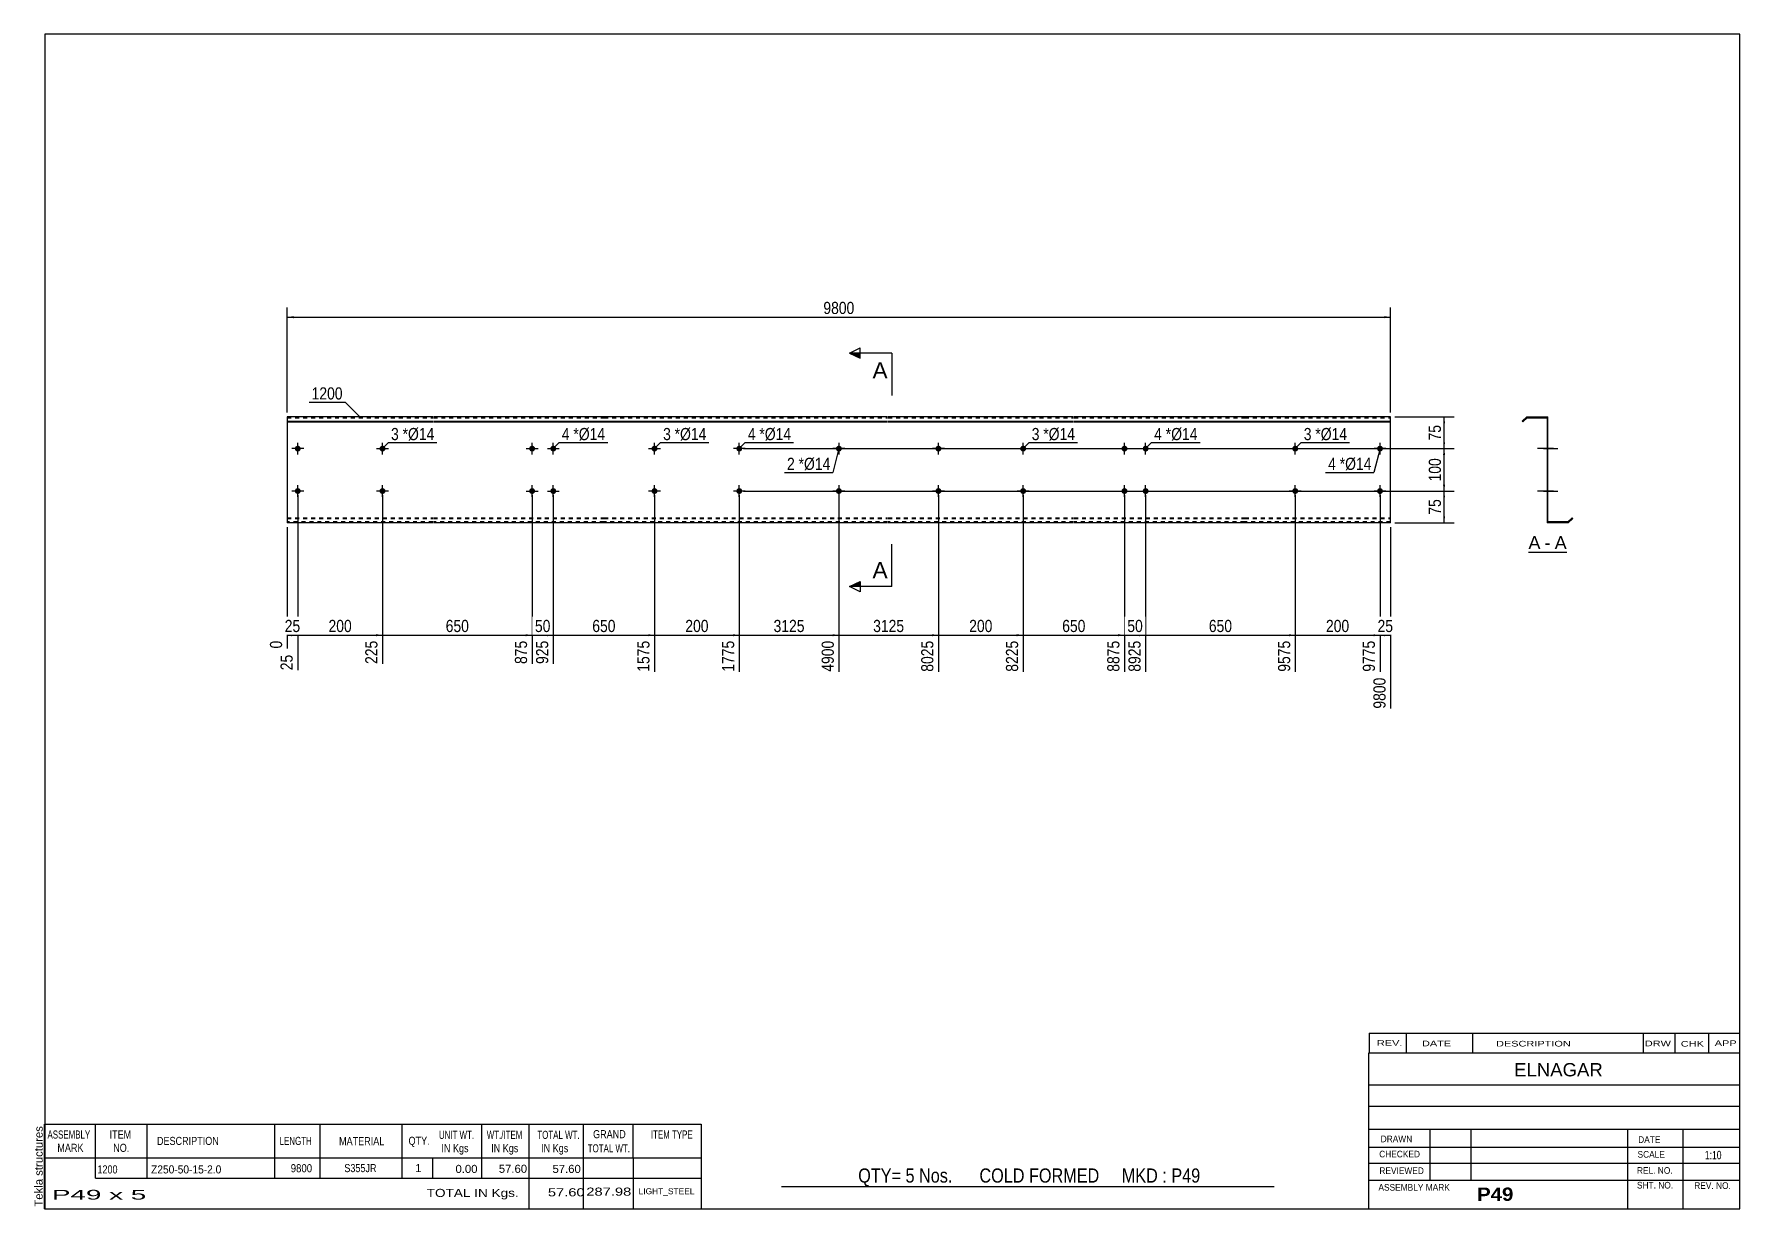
# Model space of a CAD drawing. Header units: millimetres. Extents: x -60 to 343, y -174 to 103.
import ezdxf

# ---------------------------------------------------------------- set-up
doc = ezdxf.new("R2010")
doc.units = ezdxf.units.MM
doc.linetypes.add('DXK_LINE_DOT1', pattern=[1.8814, 0.9407, -0.9407])
doc.styles.add('Arial', font='ARIAL.TTF', dxfattribs={"height": 0.2})
doc.styles.add('Arial Bold', font='ARIALBD.TTF', dxfattribs={"height": 0.2})
doc.styles.add('Arial Narrow', font='ARIALN.TTF', dxfattribs={"height": 0.2})

# ---------------------------------------------------------------- blocks, each defined once
blk = doc.blocks.new('Unknown-627189052-1877')
at = {"color": 5, "linetype": 'Continuous'}
for p, q in [((342.8, 102.75), (-57.2, 102.75)), ((-57.2, 102.75), (-57.2, -174.25)), ((342.8, -174.25), (342.8, 102.75)), ((-57.2, -174.25), (342.8, -174.25))]:
    blk.add_line(p, q, dxfattribs=at)
at = {"color": 174, "linetype": 'Continuous', "style": 'Arial'}
blk.add_text('Tekla structures', height=1.9102, rotation=90, dxfattribs=at).set_placement((-57.7, -173.75))
blk = doc.blocks.new('Unknown-627189052-12 - 1243')
at = {"color": 7, "linetype": 'Continuous'}
blk.add_line((292.9, -19.45), (301.93, -19.45), dxfattribs=at)
at = {"color": 0, "linetype": 'Continuous'}
blk.add_wipeout([(295.74, -18.7), (295.74, -15.5), (292.9, -15.5), (292.9, -18.7)], dxfattribs=at)
blk.add_wipeout([(298.13, -18.7), (298.13, -15.5), (296.7, -15.5), (296.7, -18.7)], dxfattribs=at)
at = {"color": 96, "linetype": 'Continuous', "style": 'Arial'}
blk.add_text('A', height=3.06, dxfattribs=at).set_placement((292.9, -18.7))
at = {"color": 0, "linetype": 'Continuous'}
blk.add_wipeout([(301.93, -18.7), (301.93, -15.5), (299.09, -15.5), (299.09, -18.7)], dxfattribs=at)
at = {"color": 96, "linetype": 'Continuous', "style": 'Arial'}
for s, p in [('A', (299.09, -18.7)), ('-', (296.7, -18.7))]:
    blk.add_text(s, height=3.06, dxfattribs=at).set_placement(p)
blk = doc.blocks.new('Bolt-627189052-1223 - 1203')
at = {"linetype": 'Continuous'}
blk.add_hatch(color=3, dxfattribs=at).paths.add_polyline_path([(85.99, -5, -1), (87.39, -5, -1)])
at = {"color": 3, "linetype": 'Continuous'}
for p, q in [((86.69, -6.4), (86.69, -3.6)), ((88.09, -5), (85.29, -5))]:
    blk.add_line(p, q, dxfattribs=at)
blk = doc.blocks.new('Part-627189052-1218 - 1203')
at = {"color": 2, "linetype": 'Continuous'}
for p, q in [((34.4, 12.5), (0, 12.5)), ((0, 12.5), (0, -12.5)), ((74.69, 12.5), (34.5, 12.5)), ((118.59, 12.5), (74.79, 12.5)), ((141.69, 12.5), (118.69, 12.5)), ((185.58, 12.5), (141.79, 12.5)), ((225.88, 12.5), (185.68, 12.5)), ((260.38, 12.5), (225.98, 12.5)), ((260.38, -12.5), (260.38, 12.5)), ((0, 11.44), (34.4, 11.44)), ((0, 11.3), (34.4, 11.3)), ((34.5, 11.44), (74.69, 11.44)), ((34.5, 11.3), (74.69, 11.3)), ((74.79, 11.44), (118.59, 11.44)), ((74.79, 11.3), (118.59, 11.3)), ((118.69, 11.44), (141.69, 11.44)), ((118.69, 11.3), (141.69, 11.3)), ((141.79, 11.44), (185.58, 11.44)), ((141.79, 11.3), (185.58, 11.3)), ((185.68, 11.44), (225.88, 11.44)), ((185.68, 11.3), (225.88, 11.3)), ((225.98, 11.44), (260.38, 11.44)), ((225.98, 11.3), (260.38, 11.3)), ((34.4, -12.5), (0, -12.5)), ((74.69, -12.5), (34.5, -12.5)), ((118.59, -12.5), (74.79, -12.5)), ((141.69, -12.5), (118.69, -12.5)), ((185.58, -12.5), (141.79, -12.5)), ((225.88, -12.5), (185.68, -12.5)), ((260.38, -12.5), (225.98, -12.5))]:
    blk.add_line(p, q, dxfattribs=at)
at = {"color": 7, "linetype": 'DXK_LINE_DOT1'}
for p, q in [((0, 12.3), (34.4, 12.3)), ((34.5, 12.3), (74.69, 12.3)), ((74.79, 12.3), (118.59, 12.3)), ((118.69, 12.3), (141.69, 12.3)), ((141.79, 12.3), (185.58, 12.3)), ((185.68, 12.3), (225.88, 12.3)), ((225.98, 12.3), (260.38, 12.3)), ((0, -11.3), (34.4, -11.3)), ((0, -11.44), (34.4, -11.44)), ((34.5, -11.3), (74.69, -11.3)), ((34.5, -11.44), (74.69, -11.44)), ((74.79, -11.3), (118.59, -11.3)), ((74.79, -11.44), (118.59, -11.44)), ((118.69, -11.3), (141.69, -11.3)), ((118.69, -11.44), (141.69, -11.44)), ((141.79, -11.3), (185.58, -11.3)), ((141.79, -11.44), (185.58, -11.44)), ((185.68, -11.3), (225.88, -11.3)), ((185.68, -11.44), (225.88, -11.44)), ((225.98, -11.3), (260.38, -11.3)), ((225.98, -11.44), (260.38, -11.44)), ((34.4, -12.3), (0, -12.3)), ((74.69, -12.3), (34.5, -12.3)), ((118.59, -12.3), (74.79, -12.3)), ((141.69, -12.3), (118.69, -12.3)), ((185.58, -12.3), (141.79, -12.3)), ((225.88, -12.3), (185.68, -12.3)), ((260.38, -12.3), (225.98, -12.3))]:
    blk.add_line(p, q, dxfattribs=at)
blk = doc.blocks.new('Bolt-627189052-1219 - 1203')
at = {"linetype": 'Continuous'}
blk.add_hatch(color=3, dxfattribs=at).paths.add_polyline_path([(237.18, -5, -1), (238.58, -5, -1)])
at = {"color": 3, "linetype": 'Continuous'}
for p, q in [((237.88, -6.4), (237.88, -3.6)), ((239.28, -5), (236.48, -5))]:
    blk.add_line(p, q, dxfattribs=at)
blk = doc.blocks.new('Bolt-627189052-1220 - 1203')
at = {"linetype": 'Continuous'}
blk.add_hatch(color=3, dxfattribs=at).paths.add_polyline_path([(172.98, -5, -1), (174.38, -5, -1)])
at = {"color": 3, "linetype": 'Continuous'}
for p, q in [((173.68, -6.4), (173.68, -3.6)), ((175.08, -5), (172.28, -5))]:
    blk.add_line(p, q, dxfattribs=at)
blk = doc.blocks.new('Bolt-627189052-1221 - 1203')
at = {"linetype": 'Continuous'}
for points in [[(152.98, -5, -1), (154.38, -5, -1)], [(257.18, -5, -1), (258.58, -5, -1)]]:
    blk.add_hatch(color=3, dxfattribs=at).paths.add_polyline_path(points)
at = {"color": 3, "linetype": 'Continuous'}
for p, q in [((153.68, -6.4), (153.68, -3.6)), ((257.88, -6.4), (257.88, -3.6)), ((155.08, -5), (152.28, -5)), ((259.28, -5), (256.48, -5))]:
    blk.add_line(p, q, dxfattribs=at)
blk = doc.blocks.new('Bolt-627189052-1222 - 1203')
at = {"linetype": 'Continuous'}
for points in [[(152.98, 5, -1), (154.38, 5, -1)], [(257.18, 5, -1), (258.58, 5, -1)]]:
    blk.add_hatch(color=3, dxfattribs=at).paths.add_polyline_path(points)
at = {"color": 3, "linetype": 'Continuous'}
for p, q in [((155.08, 5), (152.28, 5)), ((153.68, 3.6), (153.68, 6.4)), ((259.28, 5), (256.48, 5)), ((257.88, 3.6), (257.88, 6.4))]:
    blk.add_line(p, q, dxfattribs=at)
blk = doc.blocks.new('Bolt-627189052-1224 - 1203')
at = {"linetype": 'Continuous'}
blk.add_hatch(color=3, dxfattribs=at).paths.add_polyline_path([(21.8, -5, -1), (23.2, -5, -1)])
at = {"color": 3, "linetype": 'Continuous'}
for p, q in [((22.5, -6.4), (22.5, -3.6)), ((23.9, -5), (21.1, -5))]:
    blk.add_line(p, q, dxfattribs=at)
blk = doc.blocks.new('Bolt-627189052-1225 - 1203')
at = {"linetype": 'Continuous'}
for points in [[(1.8, 5, -1), (3.2, 5, -1)], [(105.99, 5, -1), (107.39, 5, -1)]]:
    blk.add_hatch(color=3, dxfattribs=at).paths.add_polyline_path(points)
at = {"color": 3, "linetype": 'Continuous'}
for p, q in [((3.9, 5), (1.1, 5)), ((2.5, 3.6), (2.5, 6.4)), ((108.09, 5), (105.29, 5)), ((106.69, 3.6), (106.69, 6.4))]:
    blk.add_line(p, q, dxfattribs=at)
blk = doc.blocks.new('Bolt-627189052-1226 - 1203')
at = {"linetype": 'Continuous'}
for points in [[(1.8, -5, -1), (3.2, -5, -1)], [(105.99, -5, -1), (107.39, -5, -1)]]:
    blk.add_hatch(color=3, dxfattribs=at).paths.add_polyline_path(points)
at = {"color": 3, "linetype": 'Continuous'}
for p, q in [((2.5, -6.4), (2.5, -3.6)), ((106.69, -6.4), (106.69, -3.6)), ((3.9, -5), (1.1, -5)), ((108.09, -5), (105.29, -5))]:
    blk.add_line(p, q, dxfattribs=at)
blk = doc.blocks.new('Bolt-627189052-1227 - 1203')
at = {"linetype": 'Continuous'}
for points in [[(130.89, 5, -1), (129.49, 5, -1)], [(130.89, -5, -1), (129.49, -5, -1)]]:
    blk.add_hatch(color=3, dxfattribs=at).paths.add_polyline_path(points)
at = {"color": 3, "linetype": 'Continuous'}
for p, q in [((131.59, 5), (128.79, 5)), ((130.19, 6.4), (130.19, 3.6)), ((130.19, -3.6), (130.19, -6.4)), ((131.59, -5), (128.79, -5))]:
    blk.add_line(p, q, dxfattribs=at)
blk = doc.blocks.new('Bolt-627189052-1228 - 1203')
at = {"linetype": 'Continuous'}
for points in [[(57.1, 5, -1), (58.5, 5, -1)], [(62.1, 5, -1), (63.5, 5, -1)], [(57.1, -5, -1), (58.5, -5, -1)], [(62.1, -5, -1), (63.5, -5, -1)]]:
    blk.add_hatch(color=3, dxfattribs=at).paths.add_polyline_path(points)
at = {"color": 3, "linetype": 'Continuous'}
for p, q in [((56.4, 5), (59.2, 5)), ((57.8, 3.6), (57.8, 6.4)), ((61.4, 5), (64.2, 5)), ((62.8, 3.6), (62.8, 6.4)), ((57.8, -6.4), (57.8, -3.6)), ((62.8, -6.4), (62.8, -3.6)), ((56.4, -5), (59.2, -5)), ((61.4, -5), (64.2, -5))]:
    blk.add_line(p, q, dxfattribs=at)
blk = doc.blocks.new('Bolt-627189052-1229 - 1203')
at = {"linetype": 'Continuous'}
blk.add_hatch(color=3, dxfattribs=at).paths.add_polyline_path([(21.8, 5, -1), (23.2, 5, -1)])
at = {"color": 3, "linetype": 'Continuous'}
for p, q in [((21.1, 5), (23.9, 5)), ((22.5, 3.6), (22.5, 6.4))]:
    blk.add_line(p, q, dxfattribs=at)
blk = doc.blocks.new('Bolt-627189052-1230 - 1203')
at = {"linetype": 'Continuous'}
blk.add_hatch(color=3, dxfattribs=at).paths.add_polyline_path([(85.99, 5, -1), (87.39, 5, -1)])
at = {"color": 3, "linetype": 'Continuous'}
for p, q in [((85.29, 5), (88.09, 5)), ((86.69, 3.6), (86.69, 6.4))]:
    blk.add_line(p, q, dxfattribs=at)
blk = doc.blocks.new('Bolt-627189052-1231 - 1203')
at = {"linetype": 'Continuous'}
blk.add_hatch(color=3, dxfattribs=at).paths.add_polyline_path([(85.99, -5, -1), (87.39, -5, -1)])
at = {"color": 3, "linetype": 'Continuous'}
for p, q in [((86.69, -6.4), (86.69, -3.6)), ((88.09, -5), (85.29, -5))]:
    blk.add_line(p, q, dxfattribs=at)
blk = doc.blocks.new('Bolt-627189052-1232 - 1203')
at = {"linetype": 'Continuous'}
blk.add_hatch(color=3, dxfattribs=at).paths.add_polyline_path([(21.8, -5, -1), (23.2, -5, -1)])
at = {"color": 3, "linetype": 'Continuous'}
for p, q in [((22.5, -6.4), (22.5, -3.6)), ((23.9, -5), (21.1, -5))]:
    blk.add_line(p, q, dxfattribs=at)
blk = doc.blocks.new('Bolt-627189052-1233 - 1203')
at = {"linetype": 'Continuous'}
for points in [[(196.88, 5, -1), (198.28, 5, -1)], [(201.88, 5, -1), (203.28, 5, -1)], [(196.88, -5, -1), (198.28, -5, -1)], [(201.88, -5, -1), (203.28, -5, -1)]]:
    blk.add_hatch(color=3, dxfattribs=at).paths.add_polyline_path(points)
at = {"color": 3, "linetype": 'Continuous'}
for p, q in [((196.18, 5), (198.98, 5)), ((197.58, 3.6), (197.58, 6.4)), ((201.18, 5), (203.98, 5)), ((202.58, 3.6), (202.58, 6.4)), ((197.58, -6.4), (197.58, -3.6)), ((202.58, -6.4), (202.58, -3.6)), ((196.18, -5), (198.98, -5)), ((201.18, -5), (203.98, -5))]:
    blk.add_line(p, q, dxfattribs=at)
blk = doc.blocks.new('Bolt-627189052-1234 - 1203')
at = {"linetype": 'Continuous'}
blk.add_hatch(color=3, dxfattribs=at).paths.add_polyline_path([(172.98, 5, -1), (174.38, 5, -1)])
at = {"color": 3, "linetype": 'Continuous'}
for p, q in [((172.28, 5), (175.08, 5)), ((173.68, 3.6), (173.68, 6.4))]:
    blk.add_line(p, q, dxfattribs=at)
blk = doc.blocks.new('Bolt-627189052-1235 - 1203')
at = {"linetype": 'Continuous'}
blk.add_hatch(color=3, dxfattribs=at).paths.add_polyline_path([(237.18, 5, -1), (238.58, 5, -1)])
at = {"color": 3, "linetype": 'Continuous'}
for p, q in [((236.48, 5), (239.28, 5)), ((237.88, 3.6), (237.88, 6.4))]:
    blk.add_line(p, q, dxfattribs=at)
blk = doc.blocks.new('Bolt-627189052-1236 - 1203')
at = {"linetype": 'Continuous'}
blk.add_hatch(color=3, dxfattribs=at).paths.add_polyline_path([(237.18, -5, -1), (238.58, -5, -1)])
at = {"color": 3, "linetype": 'Continuous'}
for p, q in [((237.88, -6.4), (237.88, -3.6)), ((239.28, -5), (236.48, -5))]:
    blk.add_line(p, q, dxfattribs=at)
blk = doc.blocks.new('Bolt-627189052-1237 - 1203')
at = {"linetype": 'Continuous'}
blk.add_hatch(color=3, dxfattribs=at).paths.add_polyline_path([(172.98, -5, -1), (174.38, -5, -1)])
at = {"color": 3, "linetype": 'Continuous'}
for p, q in [((173.68, -6.4), (173.68, -3.6)), ((175.08, -5), (172.28, -5))]:
    blk.add_line(p, q, dxfattribs=at)
blk = doc.blocks.new('Bolt-627189052-1248 - 1243')
at = {"linetype": 'Continuous'}
blk.add_hatch(color=3, dxfattribs=at).paths.add_polyline_path([(297.31, -4.3), (297.31, -5.7), (297.51, -5.7), (297.51, -4.3)])
blk.add_hatch(color=3, dxfattribs=at).paths.add_polyline_path([(297.31, -4.3), (297.31, -5.7), (297.51, -5.7), (297.51, -4.3)])
at = {"color": 3, "linetype": 'Continuous'}
for p, q in [((296.51, -5), (299.81, -5)), ((296.51, -5), (299.81, -5)), ((297.31, -4.3), (297.51, -4.3)), ((297.31, -4.3), (297.51, -4.3)), ((297.31, -5.7), (297.51, -5.7)), ((297.31, -5.7), (297.51, -5.7))]:
    blk.add_line(p, q, dxfattribs=at)
blk = doc.blocks.new('Bolt-627189052-1264 - 1243')
at = {"linetype": 'Continuous'}
blk.add_hatch(color=3, dxfattribs=at).paths.add_polyline_path([(297.31, -4.3), (297.31, -5.7), (297.51, -5.7), (297.51, -4.3)])
at = {"color": 3, "linetype": 'Continuous'}
for p, q in [((296.51, -5), (299.81, -5)), ((297.31, -4.3), (297.51, -4.3)), ((297.31, -5.7), (297.51, -5.7))]:
    blk.add_line(p, q, dxfattribs=at)
blk = doc.blocks.new('Part-627189052-1245 - 1243')
at = {"color": 2, "linetype": 'Continuous'}
for p, q in [((292.51, 12.5), (291.45, 11.44)), ((292.6, 12.3), (291.6, 11.3)), ((292.51, 12.5), (297.51, 12.5)), ((292.6, 12.3), (297.31, 12.3)), ((297.31, 12.3), (297.31, -12.5)), ((297.51, -12.3), (297.51, 12.5)), ((291.45, 11.44), (291.6, 11.3)), ((302.23, -12.3), (303.23, -11.3)), ((302.31, -12.5), (303.38, -11.44)), ((303.38, -11.44), (303.23, -11.3)), ((302.31, -12.5), (297.31, -12.5)), ((302.23, -12.3), (297.51, -12.3))]:
    blk.add_line(p, q, dxfattribs=at)
blk = doc.blocks.new('Bolt-627189052-1246 - 1243')
at = {"linetype": 'Continuous'}
blk.add_hatch(color=3, dxfattribs=at).paths.add_polyline_path([(297.31, -4.3), (297.31, -5.7), (297.51, -5.7), (297.51, -4.3)])
at = {"color": 3, "linetype": 'Continuous'}
for p, q in [((296.51, -5), (299.81, -5)), ((297.31, -4.3), (297.51, -4.3)), ((297.31, -5.7), (297.51, -5.7))]:
    blk.add_line(p, q, dxfattribs=at)
blk = doc.blocks.new('Bolt-627189052-1247 - 1243')
at = {"linetype": 'Continuous'}
blk.add_hatch(color=3, dxfattribs=at).paths.add_polyline_path([(297.31, -4.3), (297.31, -5.7), (297.51, -5.7), (297.51, -4.3)])
at = {"color": 3, "linetype": 'Continuous'}
for p, q in [((296.51, -5), (299.81, -5)), ((297.31, -4.3), (297.51, -4.3)), ((297.31, -5.7), (297.51, -5.7))]:
    blk.add_line(p, q, dxfattribs=at)
blk = doc.blocks.new('Bolt-627189052-1249 - 1243')
at = {"linetype": 'Continuous'}
blk.add_hatch(color=3, dxfattribs=at).paths.add_polyline_path([(297.31, 5.7), (297.31, 4.3), (297.51, 4.3), (297.51, 5.7)])
blk.add_hatch(color=3, dxfattribs=at).paths.add_polyline_path([(297.31, 5.7), (297.31, 4.3), (297.51, 4.3), (297.51, 5.7)])
at = {"color": 3, "linetype": 'Continuous'}
for p, q in [((296.51, 5), (299.81, 5)), ((296.51, 5), (299.81, 5)), ((297.31, 5.7), (297.51, 5.7)), ((297.31, 5.7), (297.51, 5.7)), ((297.31, 4.3), (297.51, 4.3)), ((297.31, 4.3), (297.51, 4.3))]:
    blk.add_line(p, q, dxfattribs=at)
blk = doc.blocks.new('Bolt-627189052-1250 - 1243')
at = {"linetype": 'Continuous'}
blk.add_hatch(color=3, dxfattribs=at).paths.add_polyline_path([(297.31, -4.3), (297.31, -5.7), (297.51, -5.7), (297.51, -4.3)])
at = {"color": 3, "linetype": 'Continuous'}
for p, q in [((296.49, -5), (299.79, -5)), ((297.31, -4.3), (297.51, -4.3)), ((297.31, -5.7), (297.51, -5.7))]:
    blk.add_line(p, q, dxfattribs=at)
blk = doc.blocks.new('Bolt-627189052-1251 - 1243')
at = {"linetype": 'Continuous'}
blk.add_hatch(color=3, dxfattribs=at).paths.add_polyline_path([(297.31, -4.3), (297.31, -5.7), (297.51, -5.7), (297.51, -4.3)])
at = {"color": 3, "linetype": 'Continuous'}
for p, q in [((296.49, -5), (299.79, -5)), ((297.31, -4.3), (297.51, -4.3)), ((297.31, -5.7), (297.51, -5.7))]:
    blk.add_line(p, q, dxfattribs=at)
blk = doc.blocks.new('Bolt-627189052-1252 - 1243')
at = {"linetype": 'Continuous'}
blk.add_hatch(color=3, dxfattribs=at).paths.add_polyline_path([(297.31, 5.7), (297.31, 4.3), (297.51, 4.3), (297.51, 5.7)])
blk.add_hatch(color=3, dxfattribs=at).paths.add_polyline_path([(297.31, 5.7), (297.31, 4.3), (297.51, 4.3), (297.51, 5.7)])
at = {"color": 3, "linetype": 'Continuous'}
for p, q in [((296.49, 5), (299.79, 5)), ((296.49, 5), (299.79, 5)), ((297.31, 5.7), (297.51, 5.7)), ((297.31, 5.7), (297.51, 5.7)), ((297.31, 4.3), (297.51, 4.3)), ((297.31, 4.3), (297.51, 4.3))]:
    blk.add_line(p, q, dxfattribs=at)
blk = doc.blocks.new('Bolt-627189052-1253 - 1243')
at = {"linetype": 'Continuous'}
blk.add_hatch(color=3, dxfattribs=at).paths.add_polyline_path([(297.31, -4.3), (297.31, -5.7), (297.51, -5.7), (297.51, -4.3)])
blk.add_hatch(color=3, dxfattribs=at).paths.add_polyline_path([(297.31, -4.3), (297.31, -5.7), (297.51, -5.7), (297.51, -4.3)])
at = {"color": 3, "linetype": 'Continuous'}
for p, q in [((296.49, -5), (299.79, -5)), ((296.49, -5), (299.79, -5)), ((297.31, -4.3), (297.51, -4.3)), ((297.31, -4.3), (297.51, -4.3)), ((297.31, -5.7), (297.51, -5.7)), ((297.31, -5.7), (297.51, -5.7))]:
    blk.add_line(p, q, dxfattribs=at)
blk = doc.blocks.new('Bolt-627189052-1254 - 1243')
at = {"linetype": 'Continuous'}
for points in [[(297.51, 4.3), (297.51, 5.7), (297.31, 5.7), (297.31, 4.3)], [(297.51, -5.7), (297.51, -4.3), (297.31, -4.3), (297.31, -5.7)]]:
    blk.add_hatch(color=3, dxfattribs=at).paths.add_polyline_path(points)
at = {"color": 3, "linetype": 'Continuous'}
for p, q in [((297.51, 5), (295.31, 5)), ((297.51, 5.7), (297.31, 5.7)), ((297.51, 4.3), (297.31, 4.3)), ((297.51, -5), (295.31, -5)), ((297.51, -4.3), (297.31, -4.3)), ((297.51, -5.7), (297.31, -5.7))]:
    blk.add_line(p, q, dxfattribs=at)
blk = doc.blocks.new('Bolt-627189052-1255 - 1243')
at = {"linetype": 'Continuous'}
for points in [[(297.31, 5.7), (297.31, 4.3), (297.51, 4.3), (297.51, 5.7)], [(297.31, 5.7), (297.31, 4.3), (297.51, 4.3), (297.51, 5.7)], [(297.31, -4.3), (297.31, -5.7), (297.51, -5.7), (297.51, -4.3)], [(297.31, -4.3), (297.31, -5.7), (297.51, -5.7), (297.51, -4.3)]]:
    blk.add_hatch(color=3, dxfattribs=at).paths.add_polyline_path(points)
at = {"color": 3, "linetype": 'Continuous'}
for p, q in [((298.84, 5), (295.04, 5)), ((298.84, 5), (295.04, 5)), ((297.51, 5.7), (297.31, 5.7)), ((297.51, 5.7), (297.31, 5.7)), ((297.51, 4.3), (297.31, 4.3)), ((297.51, 4.3), (297.31, 4.3)), ((298.84, -5), (295.04, -5)), ((298.84, -5), (295.04, -5)), ((297.51, -4.3), (297.31, -4.3)), ((297.51, -4.3), (297.31, -4.3)), ((297.51, -5.7), (297.31, -5.7)), ((297.51, -5.7), (297.31, -5.7))]:
    blk.add_line(p, q, dxfattribs=at)
blk = doc.blocks.new('Bolt-627189052-1256 - 1243')
at = {"linetype": 'Continuous'}
blk.add_hatch(color=3, dxfattribs=at).paths.add_polyline_path([(297.31, 5.7), (297.31, 4.3), (297.51, 4.3), (297.51, 5.7)])
at = {"color": 3, "linetype": 'Continuous'}
for p, q in [((298.46, 5), (295.16, 5)), ((297.51, 5.7), (297.31, 5.7)), ((297.51, 4.3), (297.31, 4.3))]:
    blk.add_line(p, q, dxfattribs=at)
blk = doc.blocks.new('Bolt-627189052-1257 - 1243')
at = {"linetype": 'Continuous'}
blk.add_hatch(color=3, dxfattribs=at).paths.add_polyline_path([(297.31, 5.7), (297.31, 4.3), (297.51, 4.3), (297.51, 5.7)])
at = {"color": 3, "linetype": 'Continuous'}
for p, q in [((298.46, 5), (295.16, 5)), ((297.51, 5.7), (297.31, 5.7)), ((297.51, 4.3), (297.31, 4.3))]:
    blk.add_line(p, q, dxfattribs=at)
blk = doc.blocks.new('Bolt-627189052-1258 - 1243')
at = {"linetype": 'Continuous'}
blk.add_hatch(color=3, dxfattribs=at).paths.add_polyline_path([(297.31, -4.3), (297.31, -5.7), (297.51, -5.7), (297.51, -4.3)])
at = {"color": 3, "linetype": 'Continuous'}
for p, q in [((296.49, -5), (299.79, -5)), ((297.31, -4.3), (297.51, -4.3)), ((297.31, -5.7), (297.51, -5.7))]:
    blk.add_line(p, q, dxfattribs=at)
blk = doc.blocks.new('Bolt-627189052-1259 - 1243')
at = {"linetype": 'Continuous'}
blk.add_hatch(color=3, dxfattribs=at).paths.add_polyline_path([(297.31, -4.3), (297.31, -5.7), (297.51, -5.7), (297.51, -4.3)])
at = {"color": 3, "linetype": 'Continuous'}
for p, q in [((296.49, -5), (299.79, -5)), ((297.31, -4.3), (297.51, -4.3)), ((297.31, -5.7), (297.51, -5.7))]:
    blk.add_line(p, q, dxfattribs=at)
blk = doc.blocks.new('Bolt-627189052-1260 - 1243')
at = {"linetype": 'Continuous'}
for points in [[(297.31, 5.7), (297.31, 4.3), (297.51, 4.3), (297.51, 5.7)], [(297.31, 5.7), (297.31, 4.3), (297.51, 4.3), (297.51, 5.7)], [(297.31, -4.3), (297.31, -5.7), (297.51, -5.7), (297.51, -4.3)], [(297.31, -4.3), (297.31, -5.7), (297.51, -5.7), (297.51, -4.3)]]:
    blk.add_hatch(color=3, dxfattribs=at).paths.add_polyline_path(points)
at = {"color": 3, "linetype": 'Continuous'}
for p, q in [((298.81, 5), (295.01, 5)), ((298.81, 5), (295.01, 5)), ((297.51, 5.7), (297.31, 5.7)), ((297.51, 5.7), (297.31, 5.7)), ((297.51, 4.3), (297.31, 4.3)), ((297.51, 4.3), (297.31, 4.3)), ((298.81, -5), (295.01, -5)), ((298.81, -5), (295.01, -5)), ((297.51, -4.3), (297.31, -4.3)), ((297.51, -4.3), (297.31, -4.3)), ((297.51, -5.7), (297.31, -5.7)), ((297.51, -5.7), (297.31, -5.7))]:
    blk.add_line(p, q, dxfattribs=at)
blk = doc.blocks.new('Bolt-627189052-1261 - 1243')
at = {"linetype": 'Continuous'}
blk.add_hatch(color=3, dxfattribs=at).paths.add_polyline_path([(297.31, 5.7), (297.31, 4.3), (297.51, 4.3), (297.51, 5.7)])
at = {"color": 3, "linetype": 'Continuous'}
for p, q in [((298.46, 5), (295.16, 5)), ((297.51, 5.7), (297.31, 5.7)), ((297.51, 4.3), (297.31, 4.3))]:
    blk.add_line(p, q, dxfattribs=at)
blk = doc.blocks.new('Bolt-627189052-1262 - 1243')
at = {"linetype": 'Continuous'}
blk.add_hatch(color=3, dxfattribs=at).paths.add_polyline_path([(297.31, 5.7), (297.31, 4.3), (297.51, 4.3), (297.51, 5.7)])
at = {"color": 3, "linetype": 'Continuous'}
for p, q in [((298.46, 5), (295.16, 5)), ((297.51, 5.7), (297.31, 5.7)), ((297.51, 4.3), (297.31, 4.3))]:
    blk.add_line(p, q, dxfattribs=at)
blk = doc.blocks.new('Bolt-627189052-1263 - 1243')
at = {"linetype": 'Continuous'}
blk.add_hatch(color=3, dxfattribs=at).paths.add_polyline_path([(297.31, -4.3), (297.31, -5.7), (297.51, -5.7), (297.51, -4.3)])
at = {"color": 3, "linetype": 'Continuous'}
for p, q in [((296.51, -5), (299.81, -5)), ((297.31, -4.3), (297.51, -4.3)), ((297.31, -5.7), (297.51, -5.7))]:
    blk.add_line(p, q, dxfattribs=at)
blk = doc.blocks.new('StraightDimension-627189052-1289 - 1203')
at = {"linetype": 'Continuous'}
blk.add_hatch(color=7, dxfattribs=at).paths.add_polyline_path([(128.69, -38.75), (130.19, -39), (128.69, -39.25)])
at = {"color": 7, "linetype": 'Continuous'}
for p, q in [((106.69, -6), (106.69, -47.61)), ((130.19, -6), (130.19, -47.61)), ((106.69, -39), (130.19, -39))]:
    blk.add_line(p, q, dxfattribs=at)
at = {"color": 0}
blk.add_wipeout([(122.7, -38.85), (122.7, -34.65), (114.18, -34.65), (114.18, -38.85)], dxfattribs=at)
at = {"color": 0, "linetype": 'Continuous'}
blk.add_wipeout([(129.59, -39.7), (125.39, -39.7), (125.39, -48.21), (129.59, -48.21)], dxfattribs=at)
at = {"color": 3, "style": 'Arial Narrow'}
blk.add_text('3125', height=2.863, dxfattribs=at).set_placement((114.78, -38.25))
at = {"color": 3, "linetype": 'Continuous', "style": 'Arial Narrow'}
blk.add_text('4900', height=2.863, rotation=90.0002, dxfattribs=at).set_placement((128.99, -47.61))
blk = doc.blocks.new('StraightDimension-627189052-1284 - 1203')
at = {"linetype": 'Continuous'}
blk.add_hatch(color=7, dxfattribs=at).paths.add_polyline_path([(236.38, -38.75), (237.88, -39), (236.38, -39.25)])
at = {"color": 7, "linetype": 'Continuous'}
for p, q in [((202.58, -6), (202.58, -47.61)), ((237.88, -6), (237.88, -47.61)), ((202.58, -39), (237.88, -39))]:
    blk.add_line(p, q, dxfattribs=at)
at = {"color": 0}
blk.add_wipeout([(223.57, -38.85), (223.57, -34.65), (216.89, -34.65), (216.89, -38.85)], dxfattribs=at)
at = {"color": 0, "linetype": 'Continuous'}
blk.add_wipeout([(237.28, -39.7), (233.08, -39.7), (233.08, -48.21), (237.28, -48.21)], dxfattribs=at)
at = {"color": 3, "style": 'Arial Narrow'}
blk.add_text('650', height=2.863, dxfattribs=at).set_placement((217.49, -38.25))
at = {"color": 3, "linetype": 'Continuous', "style": 'Arial Narrow'}
blk.add_text('9575', height=2.863, rotation=90.0002, dxfattribs=at).set_placement((236.68, -47.61))
blk = doc.blocks.new('StraightDimension-627189052-1283 - 1203')
at = {"linetype": 'Continuous'}
blk.add_hatch(color=7, dxfattribs=at).paths.add_polyline_path([(256.38, -38.75), (257.88, -39), (256.38, -39.25)])
at = {"color": 7, "linetype": 'Continuous'}
for p, q in [((237.88, -6), (237.88, -47.61)), ((257.88, -6), (257.88, -47.61)), ((237.88, -39), (257.88, -39))]:
    blk.add_line(p, q, dxfattribs=at)
at = {"color": 0}
blk.add_wipeout([(251.22, -38.85), (251.22, -34.65), (244.53, -34.65), (244.53, -38.85)], dxfattribs=at)
at = {"color": 3, "style": 'Arial Narrow'}
blk.add_text('200', height=2.863, dxfattribs=at).set_placement((245.13, -38.25))
at = {"color": 0, "linetype": 'Continuous'}
blk.add_wipeout([(257.28, -39.7), (253.08, -39.7), (253.08, -48.21), (257.28, -48.21)], dxfattribs=at)
at = {"color": 3, "linetype": 'Continuous', "style": 'Arial Narrow'}
blk.add_text('9775', height=2.863, rotation=90.0002, dxfattribs=at).set_placement((256.68, -47.61))
blk = doc.blocks.new('StraightDimension-627189052-1357 - 1203')
at = {"linetype": 'Continuous'}
for points in [[(272.75, -6.5), (273, -5), (273.25, -6.5)], [(273.25, -11), (273, -12.5), (272.75, -11)]]:
    blk.add_hatch(color=7, dxfattribs=at).paths.add_polyline_path(points)
at = {"color": 7, "linetype": 'Continuous'}
for p, q in [((107.69, -5), (275.4, -5)), ((273, -12.5), (273, -5)), ((261.38, -12.5), (275.4, -12.5))]:
    blk.add_line(p, q, dxfattribs=at)
at = {"color": 0}
blk.add_wipeout([(272.85, -6.32), (268.65, -6.32), (268.65, -11.18), (272.85, -11.18)], dxfattribs=at)
at = {"color": 3, "style": 'Arial Narrow'}
blk.add_text('75', height=2.863, rotation=90.0002, dxfattribs=at).set_placement((272.25, -10.58))
blk = doc.blocks.new('StraightDimension-627189052-1293 - 1203')
at = {"linetype": 'Continuous'}
blk.add_hatch(color=7, dxfattribs=at).paths.add_polyline_path([(56.3, -38.75), (57.8, -39), (56.3, -39.25)])
at = {"color": 7, "linetype": 'Continuous'}
for p, q in [((22.5, -6), (22.5, -45.78)), ((57.8, -6), (57.8, -45.78)), ((22.5, -39), (57.8, -39))]:
    blk.add_line(p, q, dxfattribs=at)
at = {"color": 0}
blk.add_wipeout([(43.49, -38.85), (43.49, -34.65), (36.81, -34.65), (36.81, -38.85)], dxfattribs=at)
at = {"color": 0, "linetype": 'Continuous'}
blk.add_wipeout([(57.2, -39.7), (53, -39.7), (53, -46.38), (57.2, -46.38)], dxfattribs=at)
at = {"color": 3, "style": 'Arial Narrow'}
blk.add_text('650', height=2.863, dxfattribs=at).set_placement((37.41, -38.25))
at = {"color": 3, "linetype": 'Continuous', "style": 'Arial Narrow'}
blk.add_text('875', height=2.863, rotation=90.0002, dxfattribs=at).set_placement((56.6, -45.78))
blk = doc.blocks.new('StraightDimension-627189052-1282 - 1203')
at = {"linetype": 'Continuous'}
blk.add_hatch(color=7, dxfattribs=at).paths.add_polyline_path([(258.88, -38.75), (260.38, -39), (258.88, -39.25)])
at = {"color": 7, "linetype": 'Continuous'}
for p, q in [((257.88, -6), (257.88, -47.61)), ((260.38, -13.5), (260.38, -56.31)), ((257.88, -39), (260.38, -39))]:
    blk.add_line(p, q, dxfattribs=at)
at = {"color": 0}
blk.add_wipeout([(261.55, -38.85), (261.55, -34.65), (256.7, -34.65), (256.7, -38.85)], dxfattribs=at)
at = {"color": 0, "linetype": 'Continuous'}
blk.add_wipeout([(259.78, -48.4), (255.58, -48.4), (255.58, -56.91), (259.78, -56.91)], dxfattribs=at)
at = {"color": 3, "style": 'Arial Narrow'}
blk.add_text('25', height=2.863, dxfattribs=at).set_placement((257.3, -38.25))
at = {"color": 3, "linetype": 'Continuous', "style": 'Arial Narrow'}
blk.add_text('9800', height=2.863, rotation=90.0002, dxfattribs=at).set_placement((259.18, -56.31))
blk = doc.blocks.new('StraightDimension-627189052-1356 - 1203')
at = {"linetype": 'Continuous'}
for points in [[(272.75, 3.5), (273, 5), (273.25, 3.5)], [(273.25, -3.5), (273, -5), (272.75, -3.5)]]:
    blk.add_hatch(color=7, dxfattribs=at).paths.add_polyline_path(points)
at = {"color": 7, "linetype": 'Continuous'}
for p, q in [((107.69, 5), (275.4, 5)), ((273, -5), (273, 5)), ((107.69, -5), (275.4, -5))]:
    blk.add_line(p, q, dxfattribs=at)
at = {"color": 0}
blk.add_wipeout([(272.85, 3.34), (268.65, 3.34), (268.65, -3.34), (272.85, -3.34)], dxfattribs=at)
at = {"color": 3, "style": 'Arial Narrow'}
blk.add_text('100', height=2.863, rotation=90.0002, dxfattribs=at).set_placement((272.25, -2.74))
blk = doc.blocks.new('StraightDimension-627189052-1292 - 1203')
at = {"linetype": 'Continuous'}
blk.add_hatch(color=7, dxfattribs=at).paths.add_polyline_path([(61.3, -38.75), (62.8, -39), (61.3, -39.25)])
at = {"color": 7, "linetype": 'Continuous'}
for p, q in [((57.8, -6), (57.8, -45.78)), ((62.8, -6), (62.8, -45.78)), ((57.8, -39), (62.8, -39))]:
    blk.add_line(p, q, dxfattribs=at)
at = {"color": 0}
blk.add_wipeout([(62.73, -38.85), (62.73, -34.65), (57.87, -34.65), (57.87, -38.85)], dxfattribs=at)
at = {"color": 0, "linetype": 'Continuous'}
blk.add_wipeout([(62.2, -39.7), (58, -39.7), (58, -46.38), (62.2, -46.38)], dxfattribs=at)
at = {"color": 3, "style": 'Arial Narrow'}
blk.add_text('50', height=2.863, dxfattribs=at).set_placement((58.47, -38.25))
at = {"color": 3, "linetype": 'Continuous', "style": 'Arial Narrow'}
blk.add_text('925', height=2.863, rotation=90.0002, dxfattribs=at).set_placement((61.6, -45.78))
blk = doc.blocks.new('StraightDimension-627189052-1355 - 1203')
at = {"linetype": 'Continuous'}
for points in [[(272.75, 11), (273, 12.5), (273.25, 11)], [(273.25, 6.5), (273, 5), (272.75, 6.5)]]:
    blk.add_hatch(color=7, dxfattribs=at).paths.add_polyline_path(points)
at = {"color": 7, "linetype": 'Continuous'}
for p, q in [((261.38, 12.5), (275.4, 12.5)), ((273, 5), (273, 12.5)), ((107.69, 5), (275.4, 5))]:
    blk.add_line(p, q, dxfattribs=at)
at = {"color": 0}
blk.add_wipeout([(272.85, 11.18), (268.65, 11.18), (268.65, 6.32), (272.85, 6.32)], dxfattribs=at)
at = {"color": 3, "style": 'Arial Narrow'}
blk.add_text('75', height=2.863, rotation=90.0002, dxfattribs=at).set_placement((272.25, 6.92))
blk = doc.blocks.new('StraightDimension-627189052-1291 - 1203')
at = {"linetype": 'Continuous'}
blk.add_hatch(color=7, dxfattribs=at).paths.add_polyline_path([(85.19, -38.75), (86.69, -39), (85.19, -39.25)])
at = {"color": 7, "linetype": 'Continuous'}
for p, q in [((62.8, -6), (62.8, -45.78)), ((86.69, -6), (86.69, -47.61)), ((62.8, -39), (86.69, -39))]:
    blk.add_line(p, q, dxfattribs=at)
at = {"color": 0}
blk.add_wipeout([(78.09, -38.85), (78.09, -34.65), (71.4, -34.65), (71.4, -38.85)], dxfattribs=at)
at = {"color": 0, "linetype": 'Continuous'}
blk.add_wipeout([(86.09, -39.7), (81.89, -39.7), (81.89, -48.21), (86.09, -48.21)], dxfattribs=at)
at = {"color": 3, "style": 'Arial Narrow'}
blk.add_text('650', height=2.863, dxfattribs=at).set_placement((72, -38.25))
at = {"color": 3, "linetype": 'Continuous', "style": 'Arial Narrow'}
blk.add_text('1575', height=2.863, rotation=90.0002, dxfattribs=at).set_placement((85.49, -47.61))
blk = doc.blocks.new('StraightDimension-627189052-1286 - 1203')
at = {"linetype": 'Continuous'}
blk.add_hatch(color=7, dxfattribs=at).paths.add_polyline_path([(196.08, -38.75), (197.58, -39), (196.08, -39.25)])
at = {"color": 7, "linetype": 'Continuous'}
for p, q in [((173.68, -6), (173.68, -47.61)), ((197.58, -6), (197.58, -47.61)), ((173.68, -39), (197.58, -39))]:
    blk.add_line(p, q, dxfattribs=at)
at = {"color": 0}
blk.add_wipeout([(188.97, -38.85), (188.97, -34.65), (182.29, -34.65), (182.29, -38.85)], dxfattribs=at)
at = {"color": 0, "linetype": 'Continuous'}
blk.add_wipeout([(196.98, -39.7), (192.78, -39.7), (192.78, -48.21), (196.98, -48.21)], dxfattribs=at)
at = {"color": 3, "style": 'Arial Narrow'}
blk.add_text('650', height=2.863, dxfattribs=at).set_placement((182.89, -38.25))
at = {"color": 3, "linetype": 'Continuous', "style": 'Arial Narrow'}
blk.add_text('8875', height=2.863, rotation=90.0002, dxfattribs=at).set_placement((196.38, -47.61))
blk = doc.blocks.new('StraightDimension-627189052-1290 - 1203')
at = {"linetype": 'Continuous'}
blk.add_hatch(color=7, dxfattribs=at).paths.add_polyline_path([(105.19, -38.75), (106.69, -39), (105.19, -39.25)])
at = {"color": 7, "linetype": 'Continuous'}
for p, q in [((86.69, -6), (86.69, -47.61)), ((106.69, -6), (106.69, -47.61)), ((86.69, -39), (106.69, -39))]:
    blk.add_line(p, q, dxfattribs=at)
at = {"color": 0}
blk.add_wipeout([(100.03, -38.85), (100.03, -34.65), (93.35, -34.65), (93.35, -38.85)], dxfattribs=at)
at = {"color": 3, "style": 'Arial Narrow'}
blk.add_text('200', height=2.863, dxfattribs=at).set_placement((93.95, -38.25))
at = {"color": 0, "linetype": 'Continuous'}
blk.add_wipeout([(106.09, -39.7), (101.89, -39.7), (101.89, -48.21), (106.09, -48.21)], dxfattribs=at)
at = {"color": 3, "linetype": 'Continuous', "style": 'Arial Narrow'}
blk.add_text('1775', height=2.863, rotation=90.0002, dxfattribs=at).set_placement((105.49, -47.61))
blk = doc.blocks.new('StraightDimension-627189052-1294 - 1203')
at = {"linetype": 'Continuous'}
blk.add_hatch(color=7, dxfattribs=at).paths.add_polyline_path([(21, -38.75), (22.5, -39), (21, -39.25)])
at = {"color": 7, "linetype": 'Continuous'}
for p, q in [((2.5, -6), (2.5, -47.26)), ((22.5, -6), (22.5, -45.78)), ((2.5, -39), (22.5, -39))]:
    blk.add_line(p, q, dxfattribs=at)
at = {"color": 0}
blk.add_wipeout([(15.84, -38.85), (15.84, -34.65), (9.16, -34.65), (9.16, -38.85)], dxfattribs=at)
at = {"color": 3, "style": 'Arial Narrow'}
blk.add_text('200', height=2.863, dxfattribs=at).set_placement((9.76, -38.25))
at = {"color": 0, "linetype": 'Continuous'}
blk.add_wipeout([(21.9, -39.7), (17.7, -39.7), (17.7, -46.38), (21.9, -46.38)], dxfattribs=at)
at = {"color": 3, "linetype": 'Continuous', "style": 'Arial Narrow'}
blk.add_text('225', height=2.863, rotation=90.0002, dxfattribs=at).set_placement((21.3, -45.78))
blk = doc.blocks.new('StraightDimension-627189052-1288 - 1203')
at = {"linetype": 'Continuous'}
blk.add_hatch(color=7, dxfattribs=at).paths.add_polyline_path([(152.18, -38.75), (153.68, -39), (152.18, -39.25)])
at = {"color": 7, "linetype": 'Continuous'}
for p, q in [((130.19, -6), (130.19, -47.61)), ((153.68, -6), (153.68, -47.61)), ((130.19, -39), (153.68, -39))]:
    blk.add_line(p, q, dxfattribs=at)
at = {"color": 0}
blk.add_wipeout([(146.19, -38.85), (146.19, -34.65), (137.68, -34.65), (137.68, -38.85)], dxfattribs=at)
at = {"color": 0, "linetype": 'Continuous'}
blk.add_wipeout([(153.08, -39.7), (148.88, -39.7), (148.88, -48.21), (153.08, -48.21)], dxfattribs=at)
at = {"color": 3, "style": 'Arial Narrow'}
blk.add_text('3125', height=2.863, dxfattribs=at).set_placement((138.28, -38.25))
at = {"color": 3, "linetype": 'Continuous', "style": 'Arial Narrow'}
blk.add_text('8025', height=2.863, rotation=90.0002, dxfattribs=at).set_placement((152.48, -47.61))
blk = doc.blocks.new('StraightDimension-627189052-1285 - 1203')
at = {"linetype": 'Continuous'}
blk.add_hatch(color=7, dxfattribs=at).paths.add_polyline_path([(201.08, -38.75), (202.58, -39), (201.08, -39.25)])
at = {"color": 7, "linetype": 'Continuous'}
for p, q in [((197.58, -6), (197.58, -47.61)), ((202.58, -6), (202.58, -47.61)), ((197.58, -39), (202.58, -39))]:
    blk.add_line(p, q, dxfattribs=at)
at = {"color": 0}
blk.add_wipeout([(202.51, -38.85), (202.51, -34.65), (197.65, -34.65), (197.65, -38.85)], dxfattribs=at)
at = {"color": 0, "linetype": 'Continuous'}
blk.add_wipeout([(201.98, -39.7), (197.78, -39.7), (197.78, -48.21), (201.98, -48.21)], dxfattribs=at)
at = {"color": 3, "style": 'Arial Narrow'}
blk.add_text('50', height=2.863, dxfattribs=at).set_placement((198.25, -38.25))
at = {"color": 3, "linetype": 'Continuous', "style": 'Arial Narrow'}
blk.add_text('8925', height=2.863, rotation=90.0002, dxfattribs=at).set_placement((201.38, -47.61))
blk = doc.blocks.new('StraightDimension-627189052-1287 - 1203')
at = {"linetype": 'Continuous'}
blk.add_hatch(color=7, dxfattribs=at).paths.add_polyline_path([(172.18, -38.75), (173.68, -39), (172.18, -39.25)])
at = {"color": 7, "linetype": 'Continuous'}
for p, q in [((153.68, -6), (153.68, -47.61)), ((173.68, -6), (173.68, -47.61)), ((153.68, -39), (173.68, -39))]:
    blk.add_line(p, q, dxfattribs=at)
at = {"color": 0}
blk.add_wipeout([(167.03, -38.85), (167.03, -34.65), (160.34, -34.65), (160.34, -38.85)], dxfattribs=at)
at = {"color": 3, "style": 'Arial Narrow'}
blk.add_text('200', height=2.863, dxfattribs=at).set_placement((160.94, -38.25))
at = {"color": 0, "linetype": 'Continuous'}
blk.add_wipeout([(173.08, -39.7), (168.88, -39.7), (168.88, -48.21), (173.08, -48.21)], dxfattribs=at)
at = {"color": 3, "linetype": 'Continuous', "style": 'Arial Narrow'}
blk.add_text('8225', height=2.863, rotation=90.0002, dxfattribs=at).set_placement((172.48, -47.61))
blk = doc.blocks.new('StraightDimension-627189052-1295 - 1203')
at = {"linetype": 'Continuous'}
blk.add_hatch(color=7, dxfattribs=at).paths.add_polyline_path([(1, -38.75), (2.5, -39), (1, -39.25)])
at = {"color": 7, "linetype": 'Continuous'}
for p, q in [((2.5, -6), (2.5, -47.26)), ((0, -13.5), (0, -42.13)), ((0, -39), (2.5, -39))]:
    blk.add_line(p, q, dxfattribs=at)
at = {"color": 0}
blk.add_wipeout([(3.68, -38.85), (3.68, -34.65), (-1.18, -34.65), (-1.18, -38.85)], dxfattribs=at)
at = {"color": 0, "linetype": 'Continuous'}
blk.add_wipeout([(1.9, -43), (-2.3, -43), (-2.3, -47.86), (1.9, -47.86)], dxfattribs=at)
blk.add_wipeout([(-0.6, -39.7), (-4.8, -39.7), (-4.8, -42.73), (-0.6, -42.73)], dxfattribs=at)
at = {"color": 3, "style": 'Arial Narrow'}
blk.add_text('25', height=2.863, dxfattribs=at).set_placement((-0.58, -38.25))
at = {"color": 3, "linetype": 'Continuous', "style": 'Arial Narrow'}
for s, height, p in [('0', 2.86, (-1.2, -42.13)), ('25', 2.863, (1.3, -47.26))]:
    blk.add_text(s, height=height, rotation=90.0002, dxfattribs=at).set_placement(p)
blk = doc.blocks.new('StraightDimension-627189052-1379 - 1203')
at = {"linetype": 'Continuous'}
for points in [[(1.5, 35.75), (0, 36), (1.5, 36.25)], [(258.88, 36.25), (260.38, 36), (258.88, 35.75)]]:
    blk.add_hatch(color=7, dxfattribs=at).paths.add_polyline_path(points)
at = {"color": 7, "linetype": 'Continuous'}
for p, q in [((0, 13.5), (0, 38.25)), ((260.38, 13.5), (260.38, 38.25)), ((0, 36), (260.38, 36))]:
    blk.add_line(p, q, dxfattribs=at)
at = {"color": 0}
blk.add_wipeout([(134.44, 36.15), (134.44, 40.35), (125.93, 40.35), (125.93, 36.15)], dxfattribs=at)
at = {"color": 3, "style": 'Arial Narrow'}
blk.add_text('9800', height=2.863, dxfattribs=at).set_placement((126.53, 36.75))
blk = doc.blocks.new('CBS_NAME_BLOG-627189052-1957')
at = {"color": 7, "linetype": 'Continuous'}
for p, q in [((255.21, -137.5), (342.73, -137.5)), ((255.21, -174.21), (255.21, -137.5)), ((255.21, -145.04), (342.73, -145.04)), ((255.28, -150.09), (342.8, -150.09)), ((255.21, -155.46), (342.73, -155.46)), ((269.73, -167.57), (269.73, -155.47)), ((279.42, -167.54), (279.42, -155.47)), ((316.33, -174.21), (316.33, -155.48)), ((329.38, -174.21), (329.38, -155.47)), ((255.22, -159.76), (342.8, -159.74)), ((255.21, -163.51), (342.73, -163.51)), ((255.21, -167.55), (342.73, -167.55)), ((255.21, -174.25), (342.8, -174.25))]:
    blk.add_line(p, q, dxfattribs=at)
at = {"color": 3, "linetype": 'Continuous', "style": 'Arial'}
blk.add_text('ELNAGAR', height=3.133, dxfattribs=at).set_placement((289.53, -143.03))
at = {"color": 3, "linetype": 'Continuous'}
for s, height, style, width, p in [('CHECKED', 1.566, 'Arial', 0.9, (257.69, -162.14)), ('DRAWN', 1.566, 'Arial', 0.9, (258.04, -158.57)), ('SCALE', 1.566, 'Arial', 0.9, (318.65, -162.21)), ('DATE', 1.566, 'Arial', 0.9, (318.8, -158.73)), ('1:10', 1.957, 'Arial Narrow', 0.9, (334.54, -162.57)), ('REVIEWED', 1.566, 'Arial', 0.9, (257.73, -166.06)), ('REL. NO.', 1.566, 'Arial', 0.9, (318.51, -166.01)), ('ASSEMBLY MARK', 1.5663, 'Arial', 0.9, (257.51, -169.99)), ('SHT. NO.', 1.566, 'Arial', 0.9, (318.51, -169.48)), ('REV. NO.', 1.566, 'Arial', 0.9, (332.03, -169.57)), ('P49', 3.131, 'Arial Bold', 1.1, (280.79, -172.39))]:
    blk.add_text(s, height=height, dxfattribs=dict(at, style=style, width=width)).set_placement(p)
blk = doc.blocks.new('CBS_BOM-627189052-1955')
at = {"color": 7, "linetype": 'Continuous'}
for p, q in [((-57.23, -162.28), (-57.23, -154.28)), ((-57.23, -154.28), (97.69, -154.28)), ((-45.23, -162.28), (-45.23, -154.28)), ((-33.04, -162.28), (-33.04, -154.28)), ((-2.88, -162.28), (-2.88, -154.28)), ((7.8, -162.28), (7.8, -154.28)), ((27.12, -162.28), (27.12, -154.28)), ((45.92, -162.28), (45.92, -154.28)), ((57.13, -162.28), (57.13, -154.28)), ((69.92, -162.28), (69.92, -154.28)), ((81.67, -162.28), (81.67, -154.28)), ((97.69, -154.29), (97.69, -162.27)), ((-57.23, -162.28), (97.69, -162.28)), ((-57.23, -167.08), (-57.23, -162.28)), ((-45.23, -167.08), (-45.23, -162.28)), ((-33.04, -167.08), (-33.04, -162.28)), ((-2.88, -167.08), (-2.88, -162.28)), ((7.8, -167.08), (7.8, -162.28)), ((27.12, -167.08), (27.12, -162.28)), ((34.38, -167.08), (34.38, -162.28)), ((45.92, -167.08), (45.92, -162.28)), ((57.13, -167.08), (57.13, -162.28)), ((69.92, -167.08), (69.92, -162.28)), ((81.69, -167.08), (81.69, -162.28)), ((97.69, -162.28), (97.69, -167.08)), ((-57.23, -174.28), (-57.23, -167.1)), ((-45.23, -167.08), (97.69, -167.08)), ((57.13, -174.28), (57.13, -167.1)), ((69.92, -174.28), (69.92, -167.1)), ((81.73, -174.28), (81.73, -167.1)), ((97.69, -167.08), (97.69, -174.28)), ((-57.23, -174.28), (97.69, -174.28))]:
    blk.add_line(p, q, dxfattribs=at)
at = {"color": 3, "linetype": 'Continuous', "style": 'Arial'}
for s, height, width, p in [('ASSEMBLY', 1.91, 0.7, (-56.55, -157.71)), ('ITEM', 1.91, 0.8, (-41.9, -157.71)), ('UNIT WT.', 1.91, 0.7, (35.81, -157.78)), ('WT./ITEM', 1.91, 0.7, (47.1, -157.78)), ('TOTAL WT.', 1.91, 0.7, (59.04, -157.78)), ('GRAND', 1.91, 0.8, (72.19, -157.62)), ('ITEM TYPE', 1.91, 0.7, (85.83, -157.7)), ('MARK', 1.91, 0.8, (-54.23, -160.84)), ('NO.', 1.91, 0.8, (-41.05, -160.84)), ('DESCRIPTION', 1.9102, 0.8, (-30.72, -159.21)), ('LENGTH', 1.91, 0.7, (-1.77, -159.21)), ('MATERIAL', 1.91, 0.8, (12.25, -159.26)), ('QTY.', 1.91, 0.8, (28.64, -159.18)), ('IN Kgs', 1.91, 0.8, (36.39, -160.92)), ('IN Kgs', 1.91, 0.8, (48.14, -160.92)), ('IN Kgs', 1.91, 0.8, (59.93, -160.92)), ('TOTAL WT.', 1.91, 0.7, (70.93, -160.96))]:
    blk.add_text(s, height=height, dxfattribs=dict(at, width=width)).set_placement(p)
at = {"color": 7, "linetype": 'Continuous', "style": 'Arial'}
for s, height, width, p in [('1200', 1.91, 0.8, (-44.77, -165.93)), ('Z250-50-15-2.0', 1.9102, 0.9, (-32.1, -165.93)), ('9800', 1.91, 0.85, (0.84, -165.65)), ('S355JR', 1.91, 0.8, (13.49, -165.62))]:
    blk.add_text(s, height=height, dxfattribs=dict(at, width=width)).set_placement(p)
for s, p in [('1', (30.21, -165.62)), ('0.00', (39.72, -165.81)), ('57.60', (49.94, -165.78)), ('57.60', (62.61, -165.81))]:
    blk.add_text(s, height=1.91, dxfattribs=at).set_placement(p)
at = {"color": 6, "linetype": 'Continuous', "style": 'Arial'}
for s, height, width, p in [('P49 x 5', 2.292, 2.05, (-55.51, -172.09)), ('TOTAL IN Kgs.', 1.9102, 1.2, (32.93, -171.48)), ('57.60', 1.91, 1.3, (61.52, -171.33)), ('287.98', 1.91, 1.3, (70.59, -171.17))]:
    blk.add_text(s, height=height, dxfattribs=dict(at, width=width)).set_placement(p)
blk.add_text('LIGHT_STEEL', height=1.4135, dxfattribs=at).set_placement((82.94, -170.83))
blk = doc.blocks.new('CBS_CALLOFF-627189052-1956')
at = {"color": 7, "linetype": 'Continuous'}
blk.add_line((116.68, -168.98), (232.91, -169), dxfattribs=at)
at = {"color": 3, "linetype": 'Continuous', "style": 'Arial Narrow'}
blk.add_text('QTY= 5 Nos.      COLD FORMED     MKD : P49', height=3.3405, dxfattribs=at).set_placement((134.75, -168.09))
blk = doc.blocks.new('CBS_REVISION-627189052-1958')
at = {"color": 7, "linetype": 'Continuous'}
for p, q in [((255.29, -132.87), (342.79, -132.87)), ((255.29, -132.87), (255.29, -137.5)), ((264.09, -132.87), (264.09, -137.5)), ((279.68, -132.87), (279.68, -137.44)), ((319.94, -132.87), (319.94, -137.5)), ((327.48, -132.87), (327.48, -137.5)), ((335.43, -132.87), (335.43, -137.5)), ((255.29, -137.5), (342.79, -137.5))]:
    blk.add_line(p, q, dxfattribs=at)
at = {"color": 7, "style": 'Arial Narrow', "width": 1.7}
for s, height, p in [('REV.', 1.326, (257.15, -135.82)), ('DATE', 1.326, (267.78, -135.94)), ('DESCRIPTION', 1.3257, (285.26, -135.99)), ('DRW', 1.326, (320.37, -135.93)), ('CHK', 1.326, (328.86, -136.02)), ('APP', 1.326, (336.86, -135.87))]:
    blk.add_text(s, height=height, dxfattribs=at).set_placement(p)
blk = doc.blocks.new('Mark-627189052-1431 - 1203')
at = {"color": 0}
blk.add_wipeout([(206.42, 7.01), (206.42, 10.01), (204.59, 10.01), (204.59, 7.01)], dxfattribs=at)
blk.add_wipeout([(206.42, 7.01), (206.42, 10.01), (204.59, 10.01), (204.59, 7.01)], dxfattribs=at)
at = {"color": 7, "linetype": 'Continuous'}
blk.add_line((202.58, 5), (203.99, 6.41), dxfattribs=at)
at = {"color": 0}
blk.add_wipeout([(208.6, 7.01), (208.6, 10.01), (207.32, 10.01), (207.32, 7.01)], dxfattribs=at)
blk.add_wipeout([(208.6, 7.01), (208.6, 10.01), (207.32, 10.01), (207.32, 7.01)], dxfattribs=at)
at = {"color": 3, "style": 'Arial Narrow'}
blk.add_text('4', height=2.86, dxfattribs=at).set_placement((204.59, 7.01))
at = {"color": 0}
blk.add_wipeout([(214.81, 7.01), (214.81, 10.01), (208.6, 10.01), (208.6, 7.01)], dxfattribs=at)
blk.add_wipeout([(214.81, 7.01), (214.81, 10.01), (208.6, 10.01), (208.6, 7.01)], dxfattribs=at)
at = {"color": 7, "linetype": 'Continuous'}
blk.add_line((203.99, 6.41), (215.41, 6.41), dxfattribs=at)
at = {"color": 3, "style": 'Arial Narrow'}
for s, height, p in [('*', 2.86, (207.32, 7.01)), ('Ø14', 2.863, (208.6, 7.01))]:
    blk.add_text(s, height=height, dxfattribs=at).set_placement(p)
blk = doc.blocks.new('MarkSet-627189052-1420 - 1203')
at = {"color": 0}
blk.add_wipeout([(26.34, 7.01), (26.34, 10.01), (24.51, 10.01), (24.51, 7.01)], dxfattribs=at)
blk.add_wipeout([(26.34, 7.01), (26.34, 10.01), (24.51, 10.01), (24.51, 7.01)], dxfattribs=at)
at = {"color": 7, "linetype": 'Continuous'}
blk.add_line((22.5, 5), (23.91, 6.41), dxfattribs=at)
at = {"color": 0}
blk.add_wipeout([(28.52, 7.01), (28.52, 10.01), (27.24, 10.01), (27.24, 7.01)], dxfattribs=at)
blk.add_wipeout([(28.52, 7.01), (28.52, 10.01), (27.24, 10.01), (27.24, 7.01)], dxfattribs=at)
at = {"color": 3, "style": 'Arial Narrow'}
blk.add_text('3', height=2.86, dxfattribs=at).set_placement((24.51, 7.01))
at = {"color": 0}
blk.add_wipeout([(34.73, 7.01), (34.73, 10.01), (28.52, 10.01), (28.52, 7.01)], dxfattribs=at)
blk.add_wipeout([(34.73, 7.01), (34.73, 10.01), (28.52, 10.01), (28.52, 7.01)], dxfattribs=at)
at = {"color": 7, "linetype": 'Continuous'}
blk.add_line((23.91, 6.41), (35.33, 6.41), dxfattribs=at)
at = {"color": 3, "style": 'Arial Narrow'}
for s, height, p in [('*', 2.86, (27.24, 7.01)), ('Ø14', 2.863, (28.52, 7.01))]:
    blk.add_text(s, height=height, dxfattribs=at).set_placement(p)
blk = doc.blocks.new('Mark-627189052-1429 - 1203')
at = {"color": 0}
blk.add_wipeout([(119.78, -0.01), (119.78, 2.99), (117.95, 2.99), (117.95, -0.01)], dxfattribs=at)
blk.add_wipeout([(119.78, -0.01), (119.78, 2.99), (117.95, 2.99), (117.95, -0.01)], dxfattribs=at)
blk.add_wipeout([(121.96, -0.01), (121.96, 2.99), (120.68, 2.99), (120.68, -0.01)], dxfattribs=at)
blk.add_wipeout([(121.96, -0.01), (121.96, 2.99), (120.68, 2.99), (120.68, -0.01)], dxfattribs=at)
at = {"color": 3, "style": 'Arial Narrow'}
blk.add_text('2', height=2.86, dxfattribs=at).set_placement((117.95, -0.01))
at = {"color": 0}
blk.add_wipeout([(128.17, -0.01), (128.17, 2.99), (121.96, 2.99), (121.96, -0.01)], dxfattribs=at)
blk.add_wipeout([(128.17, -0.01), (128.17, 2.99), (121.96, 2.99), (121.96, -0.01)], dxfattribs=at)
at = {"color": 7, "linetype": 'Continuous'}
for p in [(130.19, 5), (117.35, -0.61)]:
    blk.add_line(p, (128.77, -0.61), dxfattribs=at)
at = {"color": 3, "style": 'Arial Narrow'}
for s, height, p in [('*', 2.86, (120.68, -0.01)), ('Ø14', 2.863, (121.96, -0.01))]:
    blk.add_text(s, height=height, dxfattribs=at).set_placement(p)
blk = doc.blocks.new('SectionMark-627189052-1280 - 1203')
at = {"linetype": 'Continuous'}
for points in [[(135.19, 27.55), (135.19, 26.3), (132.69, 27.55)], [(135.19, -26.3), (135.19, -27.55), (132.69, -27.55)]]:
    blk.add_hatch(color=30, dxfattribs=at).paths.add_polyline_path(points)
at = {"color": 30, "linetype": 'Continuous'}
for p, q in [((132.69, 27.55), (135.19, 28.8)), ((135.19, 26.3), (135.19, 28.8)), ((132.69, 27.55), (135.19, 26.3)), ((132.69, -27.55), (135.19, -26.3)), ((135.19, -28.8), (132.69, -27.55)), ((135.19, -26.3), (135.19, -28.8))]:
    blk.add_line(p, q, dxfattribs=at)
at = {"color": 0, "linetype": 'Continuous'}
for points in [[(141.69, 21.55), (141.69, 25.55), (138.13, 25.55), (138.13, 21.55)], [(141.69, -25.55), (141.69, -21.55), (138.13, -21.55), (138.13, -25.55)]]:
    blk.add_wipeout(points, dxfattribs=at)
at = {"color": 30, "linetype": 'Continuous'}
for p, q in [((142.69, 27.55), (132.69, 27.55)), ((142.69, 27.55), (142.69, 17.55)), ((142.69, -27.55), (142.69, -17.55)), ((142.69, -27.55), (132.69, -27.55))]:
    blk.add_line(p, q, dxfattribs=at)
at = {"color": 96, "linetype": 'Continuous', "style": 'Arial'}
for p in [(138.13, 21.55), (138.13, -25.55)]:
    blk.add_text('A', height=3.82, dxfattribs=at).set_placement(p)
blk = doc.blocks.new('Mark-627189052-1382 - 1203')
at = {"color": 0}
blk.add_wipeout([(13.09, 16.59), (13.09, 19.59), (5.77, 19.59), (5.77, 16.59)], dxfattribs=at)
blk.add_wipeout([(13.09, 16.59), (13.09, 19.59), (5.77, 19.59), (5.77, 16.59)], dxfattribs=at)
at = {"color": 7, "linetype": 'Continuous'}
for p in [(5.17, 15.99), (17.22, 12.45)]:
    blk.add_line(p, (13.69, 15.99), dxfattribs=at)
at = {"color": 3, "style": 'Arial Narrow'}
blk.add_text('1200', height=2.863, dxfattribs=at).set_placement((5.77, 16.59))
blk = doc.blocks.new('MarkSet-627189052-1394 - 1203')
at = {"color": 0}
blk.add_wipeout([(241.72, 7.01), (241.72, 10.01), (239.89, 10.01), (239.89, 7.01)], dxfattribs=at)
blk.add_wipeout([(241.72, 7.01), (241.72, 10.01), (239.89, 10.01), (239.89, 7.01)], dxfattribs=at)
at = {"color": 7, "linetype": 'Continuous'}
blk.add_line((237.88, 5), (239.29, 6.41), dxfattribs=at)
at = {"color": 0}
blk.add_wipeout([(243.9, 7.01), (243.9, 10.01), (242.62, 10.01), (242.62, 7.01)], dxfattribs=at)
blk.add_wipeout([(243.9, 7.01), (243.9, 10.01), (242.62, 10.01), (242.62, 7.01)], dxfattribs=at)
at = {"color": 3, "style": 'Arial Narrow'}
blk.add_text('3', height=2.86, dxfattribs=at).set_placement((239.89, 7.01))
at = {"color": 0}
blk.add_wipeout([(250.11, 7.01), (250.11, 10.01), (243.9, 10.01), (243.9, 7.01)], dxfattribs=at)
blk.add_wipeout([(250.11, 7.01), (250.11, 10.01), (243.9, 10.01), (243.9, 7.01)], dxfattribs=at)
at = {"color": 7, "linetype": 'Continuous'}
blk.add_line((239.29, 6.41), (250.71, 6.41), dxfattribs=at)
at = {"color": 3, "style": 'Arial Narrow'}
for s, height, p in [('*', 2.86, (242.62, 7.01)), ('Ø14', 2.863, (243.9, 7.01))]:
    blk.add_text(s, height=height, dxfattribs=at).set_placement(p)
blk = doc.blocks.new('MarkSet-627189052-1401 - 1203')
at = {"color": 0}
blk.add_wipeout([(177.53, 7.01), (177.53, 10.01), (175.7, 10.01), (175.7, 7.01)], dxfattribs=at)
blk.add_wipeout([(177.53, 7.01), (177.53, 10.01), (175.7, 10.01), (175.7, 7.01)], dxfattribs=at)
at = {"color": 7, "linetype": 'Continuous'}
blk.add_line((173.68, 5), (175.1, 6.41), dxfattribs=at)
at = {"color": 0}
blk.add_wipeout([(179.7, 7.01), (179.7, 10.01), (178.43, 10.01), (178.43, 7.01)], dxfattribs=at)
blk.add_wipeout([(179.7, 7.01), (179.7, 10.01), (178.43, 10.01), (178.43, 7.01)], dxfattribs=at)
at = {"color": 3, "style": 'Arial Narrow'}
blk.add_text('3', height=2.86, dxfattribs=at).set_placement((175.7, 7.01))
at = {"color": 0}
blk.add_wipeout([(185.92, 7.01), (185.92, 10.01), (179.7, 10.01), (179.7, 7.01)], dxfattribs=at)
blk.add_wipeout([(185.92, 7.01), (185.92, 10.01), (179.7, 10.01), (179.7, 7.01)], dxfattribs=at)
at = {"color": 7, "linetype": 'Continuous'}
blk.add_line((175.1, 6.41), (186.52, 6.41), dxfattribs=at)
at = {"color": 3, "style": 'Arial Narrow'}
for s, height, p in [('*', 2.86, (178.43, 7.01)), ('Ø14', 2.863, (179.7, 7.01))]:
    blk.add_text(s, height=height, dxfattribs=at).set_placement(p)
blk = doc.blocks.new('MarkSet-627189052-1407 - 1203')
at = {"color": 0}
blk.add_wipeout([(247.47, -0.01), (247.47, 2.99), (245.64, 2.99), (245.64, -0.01)], dxfattribs=at)
blk.add_wipeout([(247.47, -0.01), (247.47, 2.99), (245.64, 2.99), (245.64, -0.01)], dxfattribs=at)
blk.add_wipeout([(249.65, -0.01), (249.65, 2.99), (248.37, 2.99), (248.37, -0.01)], dxfattribs=at)
blk.add_wipeout([(249.65, -0.01), (249.65, 2.99), (248.37, 2.99), (248.37, -0.01)], dxfattribs=at)
at = {"color": 3, "style": 'Arial Narrow'}
blk.add_text('4', height=2.86, dxfattribs=at).set_placement((245.64, -0.01))
at = {"color": 0}
blk.add_wipeout([(255.86, -0.01), (255.86, 2.99), (249.65, 2.99), (249.65, -0.01)], dxfattribs=at)
blk.add_wipeout([(255.86, -0.01), (255.86, 2.99), (249.65, 2.99), (249.65, -0.01)], dxfattribs=at)
at = {"color": 7, "linetype": 'Continuous'}
for p in [(257.88, 5), (245.04, -0.61)]:
    blk.add_line(p, (256.46, -0.61), dxfattribs=at)
at = {"color": 3, "style": 'Arial Narrow'}
for s, height, p in [('*', 2.86, (248.37, -0.01)), ('Ø14', 2.863, (249.65, -0.01))]:
    blk.add_text(s, height=height, dxfattribs=at).set_placement(p)
blk = doc.blocks.new('MarkSet-627189052-1413 - 1203')
at = {"color": 0}
blk.add_wipeout([(90.53, 7.01), (90.53, 10.01), (88.71, 10.01), (88.71, 7.01)], dxfattribs=at)
blk.add_wipeout([(90.53, 7.01), (90.53, 10.01), (88.71, 10.01), (88.71, 7.01)], dxfattribs=at)
at = {"color": 7, "linetype": 'Continuous'}
blk.add_line((86.69, 5), (88.11, 6.41), dxfattribs=at)
at = {"color": 0}
blk.add_wipeout([(92.71, 7.01), (92.71, 10.01), (91.43, 10.01), (91.43, 7.01)], dxfattribs=at)
blk.add_wipeout([(92.71, 7.01), (92.71, 10.01), (91.43, 10.01), (91.43, 7.01)], dxfattribs=at)
at = {"color": 3, "style": 'Arial Narrow'}
blk.add_text('3', height=2.86, dxfattribs=at).set_placement((88.71, 7.01))
at = {"color": 0}
blk.add_wipeout([(98.92, 7.01), (98.92, 10.01), (92.71, 10.01), (92.71, 7.01)], dxfattribs=at)
blk.add_wipeout([(98.92, 7.01), (98.92, 10.01), (92.71, 10.01), (92.71, 7.01)], dxfattribs=at)
at = {"color": 7, "linetype": 'Continuous'}
blk.add_line((88.11, 6.41), (99.52, 6.41), dxfattribs=at)
at = {"color": 3, "style": 'Arial Narrow'}
for s, height, p in [('*', 2.86, (91.43, 7.01)), ('Ø14', 2.863, (92.71, 7.01))]:
    blk.add_text(s, height=height, dxfattribs=at).set_placement(p)
blk = doc.blocks.new('MarkSet-627189052-1426 - 1203')
at = {"color": 0}
blk.add_wipeout([(110.53, 7.01), (110.53, 10.01), (108.71, 10.01), (108.71, 7.01)], dxfattribs=at)
blk.add_wipeout([(110.53, 7.01), (110.53, 10.01), (108.71, 10.01), (108.71, 7.01)], dxfattribs=at)
at = {"color": 7, "linetype": 'Continuous'}
blk.add_line((106.69, 5), (108.11, 6.41), dxfattribs=at)
at = {"color": 0}
blk.add_wipeout([(112.71, 7.01), (112.71, 10.01), (111.43, 10.01), (111.43, 7.01)], dxfattribs=at)
blk.add_wipeout([(112.71, 7.01), (112.71, 10.01), (111.43, 10.01), (111.43, 7.01)], dxfattribs=at)
at = {"color": 3, "style": 'Arial Narrow'}
blk.add_text('4', height=2.86, dxfattribs=at).set_placement((108.71, 7.01))
at = {"color": 0}
blk.add_wipeout([(118.92, 7.01), (118.92, 10.01), (112.71, 10.01), (112.71, 7.01)], dxfattribs=at)
blk.add_wipeout([(118.92, 7.01), (118.92, 10.01), (112.71, 10.01), (112.71, 7.01)], dxfattribs=at)
at = {"color": 7, "linetype": 'Continuous'}
blk.add_line((108.11, 6.41), (119.52, 6.41), dxfattribs=at)
at = {"color": 3, "style": 'Arial Narrow'}
for s, height, p in [('*', 2.86, (111.43, 7.01)), ('Ø14', 2.863, (112.71, 7.01))]:
    blk.add_text(s, height=height, dxfattribs=at).set_placement(p)
blk = doc.blocks.new('Mark-627189052-1430 - 1203')
at = {"color": 0}
blk.add_wipeout([(66.64, 7.01), (66.64, 10.01), (64.81, 10.01), (64.81, 7.01)], dxfattribs=at)
blk.add_wipeout([(66.64, 7.01), (66.64, 10.01), (64.81, 10.01), (64.81, 7.01)], dxfattribs=at)
at = {"color": 7, "linetype": 'Continuous'}
blk.add_line((62.8, 5), (64.21, 6.41), dxfattribs=at)
at = {"color": 0}
blk.add_wipeout([(68.82, 7.01), (68.82, 10.01), (67.54, 10.01), (67.54, 7.01)], dxfattribs=at)
blk.add_wipeout([(68.82, 7.01), (68.82, 10.01), (67.54, 10.01), (67.54, 7.01)], dxfattribs=at)
at = {"color": 3, "style": 'Arial Narrow'}
blk.add_text('4', height=2.86, dxfattribs=at).set_placement((64.81, 7.01))
at = {"color": 0}
blk.add_wipeout([(75.03, 7.01), (75.03, 10.01), (68.82, 10.01), (68.82, 7.01)], dxfattribs=at)
blk.add_wipeout([(75.03, 7.01), (75.03, 10.01), (68.82, 10.01), (68.82, 7.01)], dxfattribs=at)
at = {"color": 7, "linetype": 'Continuous'}
blk.add_line((64.21, 6.41), (75.63, 6.41), dxfattribs=at)
at = {"color": 3, "style": 'Arial Narrow'}
for s, height, p in [('*', 2.86, (67.54, 7.01)), ('Ø14', 2.863, (68.82, 7.01))]:
    blk.add_text(s, height=height, dxfattribs=at).set_placement(p)

msp = doc.modelspace()

# ---------------------------------------------------------------- block references
for name in ['Unknown-627189052-1877', 'Part-627189052-1218 - 1203', 'Part-627189052-1245 - 1243', 'Bolt-627189052-1225 - 1203', 'Bolt-627189052-1229 - 1203', 'Bolt-627189052-1228 - 1203', 'Bolt-627189052-1230 - 1203', 'Bolt-627189052-1227 - 1203', 'Bolt-627189052-1222 - 1203', 'Bolt-627189052-1234 - 1203', 'Bolt-627189052-1233 - 1203', 'Bolt-627189052-1235 - 1203', 'Bolt-627189052-1260 - 1243', 'Bolt-627189052-1255 - 1243', 'Bolt-627189052-1256 - 1243', 'Bolt-627189052-1257 - 1243', 'Bolt-627189052-1261 - 1243', 'Bolt-627189052-1262 - 1243', 'Bolt-627189052-1254 - 1243', 'Bolt-627189052-1252 - 1243', 'Bolt-627189052-1249 - 1243', 'Bolt-627189052-1226 - 1203', 'Bolt-627189052-1224 - 1203', 'Bolt-627189052-1232 - 1203', 'Bolt-627189052-1223 - 1203', 'Bolt-627189052-1231 - 1203', 'Bolt-627189052-1221 - 1203', 'Bolt-627189052-1220 - 1203', 'Bolt-627189052-1237 - 1203', 'Bolt-627189052-1219 - 1203', 'Bolt-627189052-1236 - 1203', 'Bolt-627189052-1250 - 1243', 'Bolt-627189052-1251 - 1243', 'Bolt-627189052-1253 - 1243', 'Bolt-627189052-1258 - 1243', 'Bolt-627189052-1259 - 1243', 'Bolt-627189052-1248 - 1243', 'Bolt-627189052-1264 - 1243', 'Bolt-627189052-1246 - 1243', 'Bolt-627189052-1247 - 1243', 'Bolt-627189052-1263 - 1243', 'CBS_REVISION-627189052-1958', 'CBS_NAME_BLOG-627189052-1957', 'CBS_BOM-627189052-1955', 'CBS_CALLOFF-627189052-1956']:
    msp.add_blockref(name, (0, 0))

# ---------------------------------------------------------------- next in the draw order: block references
for name in ['MarkSet-627189052-1420 - 1203', 'Mark-627189052-1430 - 1203', 'MarkSet-627189052-1413 - 1203', 'StraightDimension-627189052-1293 - 1203', 'StraightDimension-627189052-1289 - 1203', 'StraightDimension-627189052-1284 - 1203', 'Unknown-627189052-12 - 1243']:
    msp.add_blockref(name, (0, 0))

# ---------------------------------------------------------------- next in the draw order: block references
for name in ['StraightDimension-627189052-1294 - 1203', 'StraightDimension-627189052-1292 - 1203', 'StraightDimension-627189052-1283 - 1203']:
    msp.add_blockref(name, (0, 0))

# ---------------------------------------------------------------- next in the draw order: block references
for name in ['StraightDimension-627189052-1295 - 1203', 'StraightDimension-627189052-1291 - 1203', 'StraightDimension-627189052-1357 - 1203']:
    msp.add_blockref(name, (0, 0))

# ---------------------------------------------------------------- next in the draw order: block references
msp.add_blockref('StraightDimension-627189052-1282 - 1203', (0, 0))

# ---------------------------------------------------------------- next in the draw order: block references
msp.add_blockref('StraightDimension-627189052-1356 - 1203', (0, 0))

# ---------------------------------------------------------------- next in the draw order: block references
for name in ['StraightDimension-627189052-1355 - 1203', 'StraightDimension-627189052-1290 - 1203', 'StraightDimension-627189052-1288 - 1203', 'StraightDimension-627189052-1286 - 1203']:
    msp.add_blockref(name, (0, 0))

# ---------------------------------------------------------------- next in the draw order: block references
for name in ['StraightDimension-627189052-1379 - 1203', 'MarkSet-627189052-1401 - 1203', 'Mark-627189052-1431 - 1203', 'MarkSet-627189052-1394 - 1203', 'Mark-627189052-1429 - 1203', 'StraightDimension-627189052-1287 - 1203', 'StraightDimension-627189052-1285 - 1203']:
    msp.add_blockref(name, (0, 0))

# ---------------------------------------------------------------- next in the draw order: block references
for name in ['SectionMark-627189052-1280 - 1203', 'Mark-627189052-1382 - 1203', 'MarkSet-627189052-1426 - 1203', 'MarkSet-627189052-1407 - 1203']:
    msp.add_blockref(name, (0, 0))

doc.saveas('drawing.dxf')
